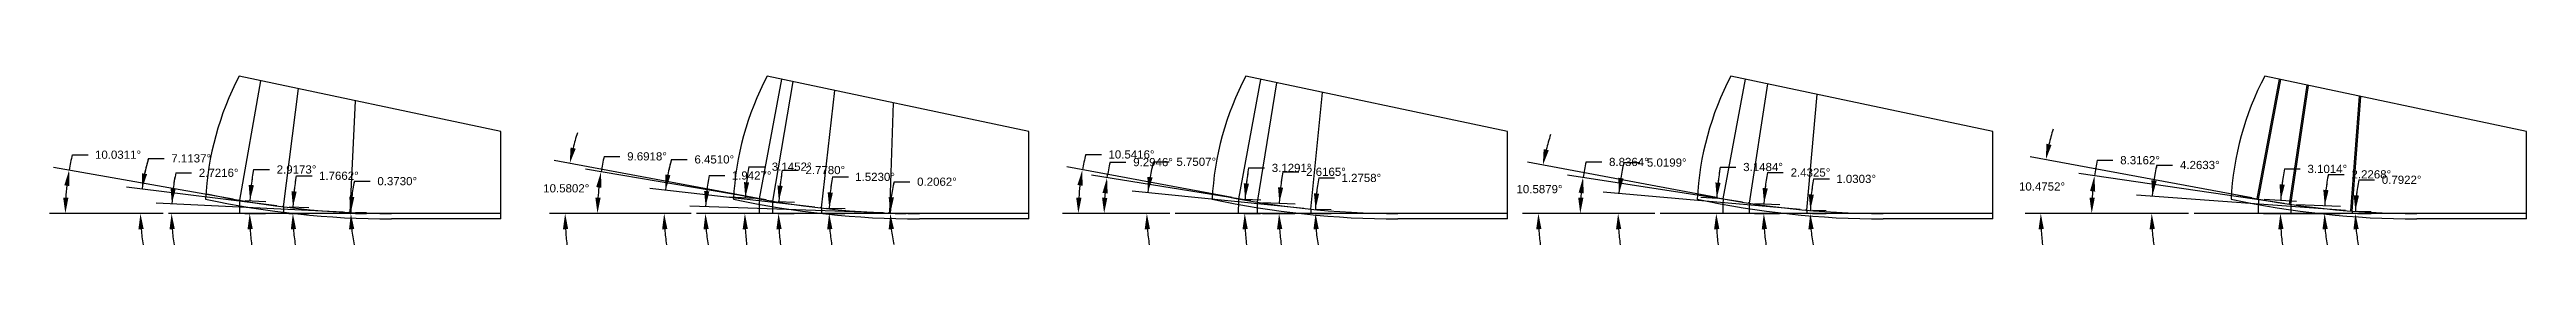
# Model space of a CAD drawing. Header units: inches. Extents: x 159 to 199.9, y -17.6 to -7.6.
# Drawn here: x 171.65 to 199.91, y -17.55 to -15.62 of the extents above; entities that cross this region are included whole.
import ezdxf

# ---------------------------------------------------------------- set-up
doc = ezdxf.new("R2010")
doc.units = ezdxf.units.IN
doc.header["$MEASUREMENT"] = 0
doc.header["$PDMODE"] = 35
doc.layers.get('Defpoints').update_dxf_attribs({"color": 10})
for name, color, linetype, true_color in [('Blade_2', 7, 'Continuous', 0xcccc00), ('Blade_3', 7, 'Continuous', 0x00cc00), ('Blade_4', 7, 'Continuous', 0x00cccc), ('Blade_5', 7, 'Continuous', 0x0066cc), ('Blade_6', 7, 'Continuous', 0xc880f5)]:
    doc.layers.add(name, color=color, linetype=linetype, true_color=true_color)
doc.styles.get("Standard").update_dxf_attribs({"font": 'arial.ttf'})
doc.dimstyles.get("Standard").update_dxf_attribs({"dimtxt": 0.09375, "dimasz": 0.18, "dimexe": 0.18, "dimexo": 0.0625, "dimgap": 0.09, "dimtad": 0, "dimtih": 1, "dimtoh": 1, "dimdec": 4, "dimzin": 0, "dimdsep": 46, "dimtxsty": 'Standard', "dimcen": 0.09, "dimadec": 4, "dimazin": 0, "dimtfac": 1, "dimtdec": 4, "dimtofl": 0, "dimtmove": 0, "dimatfit": 3, "dimfxl": 1, "dimtolj": 1, "dimtzin": 0, "dimarcsym": 0})

msp = doc.modelspace()

# ---------------------------------------------------------------- blocks, each defined once
blk = doc.blocks.new('*D322')
at = {"layer": 'Blade_2', "color": 0, "lineweight": -2, "transparency": 16777216}
for p, q in [((175.128, -16.826), (175.308, -16.826)), ((175.142, -17.185), (175.268, -17.185)), ((175.142, -17.195), (175.268, -17.195))]:
    blk.add_line(p, q, dxfattribs=at)
for start, end in [(167.5665, 179.627), (167.5832, 173.6051), (186.0219, 192.0438)]:
    blk.add_arc((176.801, -17.195), 1.713, start, end, dxfattribs=at)
at = {"layer": 'Blade_2', "color": 0, "transparency": 16777216}
for points in [[(175.067, -17.377), (175.127, -17.374), (175.088, -17.195)], [(175.128, -17.006), (175.069, -17.003), (175.088, -17.184)]]:
    blk.add_solid(points, dxfattribs=at)
at = {"layer": 'Defpoints', "color": 0, "transparency": 16777216}
for p in [(175.079, -17.184), (175.079, -17.195), (175.088, -17.192), (176.801, -17.195)]:
    blk.add_point(p, dxfattribs=at)
at = {"layer": 'Blade_2', "color": 0, "transparency": 16777216, "insert": (175.617, -16.826), "char_height": 0.09375, "attachment_point": 5}
blk.add_mtext('\\A1;0.3730°', dxfattribs=at)
blk = doc.blocks.new('*D323')
at = {"layer": 'Blade_2', "color": 0, "lineweight": -2, "transparency": 16777216}
for p, q in [((173.09, -16.73), (173.27, -16.73)), ((175.002, -17.18), (172.865, -17.079))]:
    blk.add_line(p, q, dxfattribs=at)
for start, end in [(168.1942, 177.2784), (168.2013, 172.7399), (184.5385, 189.0771)]:
    blk.add_arc((175.315, -17.195), 2.273, start, end, dxfattribs=at)
at = {"layer": 'Blade_2', "color": 0, "transparency": 16777216}
for points in [[(173.09, -16.911), (173.031, -16.905), (173.045, -17.087)], [(173.019, -17.376), (173.079, -17.374), (173.042, -17.195)]]:
    blk.add_solid(points, dxfattribs=at)
at = {"layer": 'Defpoints', "color": 0, "transparency": 16777216}
for p in [(173.008, -17.195), (173.042, -17.159), (175.064, -17.183), (175.079, -17.184), (176.801, -17.195)]:
    blk.add_point(p, dxfattribs=at)
at = {"layer": 'Blade_2', "color": 0, "transparency": 16777216, "insert": (173.58, -16.73), "char_height": 0.09375, "attachment_point": 5}
blk.add_mtext('\\A1;2.7216°', dxfattribs=at)
blk = doc.blocks.new('*D328')
at = {"layer": 'Blade_2', "color": 0, "lineweight": -2, "transparency": 16777216}
for p, q in [((172.777, -16.565), (172.957, -16.565)), ((174.244, -17.109), (172.526, -16.895)), ((172.946, -17.195), (172.507, -17.195))]:
    blk.add_line(p, q, dxfattribs=at)
for start, end in [(163.6948, 172.8863), (163.7022, 168.2943), (184.5921, 189.1841)]:
    blk.add_arc((174.934, -17.195), 2.246, start, end, dxfattribs=at)
at = {"layer": 'Blade_2', "color": 0, "transparency": 16777216}
for points in [[(172.763, -16.744), (172.704, -16.735), (172.704, -16.917)], [(172.664, -17.376), (172.724, -17.374), (172.687, -17.195)]]:
    blk.add_solid(points, dxfattribs=at)
at = {"layer": 'Defpoints', "color": 0, "transparency": 16777216}
for p in [(172.689, -17.102), (173.008, -17.195), (174.306, -17.117), (174.321, -17.119), (176.801, -17.195)]:
    blk.add_point(p, dxfattribs=at)
at = {"layer": 'Blade_2', "color": 0, "transparency": 16777216, "insert": (173.266, -16.565), "char_height": 0.09375, "attachment_point": 5}
blk.add_mtext('\\A1;7.1137°', dxfattribs=at)
blk = doc.blocks.new('*D329')
at = {"layer": 'Blade_2', "color": 0, "lineweight": -2, "transparency": 16777216}
for p, q in [((173.744, -17.03), (171.696, -16.668)), ((171.91, -16.523), (172.09, -16.523)), ((172.946, -17.195), (171.65, -17.195))]:
    blk.add_line(p, q, dxfattribs=at)
for start, end in [(166.349, 169.9689), (173.5888, 176.3801)]:
    blk.add_arc((174.679, -17.195), 2.85, start, end, dxfattribs=at)
at = {"layer": 'Blade_2', "color": 0, "transparency": 16777216}
for points in [[(171.818, -16.873), (171.877, -16.881), (171.873, -16.699)], [(171.865, -17.016), (171.805, -17.014), (171.83, -17.195)]]:
    blk.add_solid(points, dxfattribs=at)
at = {"layer": 'Defpoints', "color": 0, "transparency": 16777216}
for p in [(171.834, -17.029), (173.008, -17.195), (173.805, -17.041), (173.82, -17.043), (176.801, -17.195)]:
    blk.add_point(p, dxfattribs=at)
at = {"layer": 'Blade_2', "color": 0, "transparency": 16777216, "insert": (172.431, -16.523), "char_height": 0.09375, "attachment_point": 5}
blk.add_mtext('\\A1;10.0311°', dxfattribs=at)
blk = doc.blocks.new('*D330')
at = {"layer": 'Blade_2', "color": 0, "lineweight": -2, "transparency": 16777216}
for p, q in [((174.466, -16.764), (174.646, -16.764)), ((174.382, -17.195), (174.606, -17.195)), ((174.383, -17.121), (174.607, -17.128))]:
    blk.add_line(p, q, dxfattribs=at)
for start, end in [(169.5407, 178.2338), (169.547, 173.8904), (184.3434, 188.6868)]:
    blk.add_arc((176.801, -17.195), 2.375, start, end, dxfattribs=at)
at = {"layer": 'Blade_2', "color": 0, "transparency": 16777216}
for points in [[(174.47, -16.945), (174.41, -16.94), (174.427, -17.122)], [(174.403, -17.376), (174.463, -17.374), (174.426, -17.195)]]:
    blk.add_solid(points, dxfattribs=at)
at = {"layer": 'Defpoints', "color": 0, "transparency": 16777216}
for p in [(174.319, -17.195), (174.321, -17.119), (174.426, -17.171), (176.801, -17.195)]:
    blk.add_point(p, dxfattribs=at)
at = {"layer": 'Blade_2', "color": 0, "transparency": 16777216, "insert": (174.951, -16.764), "char_height": 0.09375, "attachment_point": 5}
blk.add_mtext('\\A1;1.7662°', dxfattribs=at)
blk = doc.blocks.new('*D331')
at = {"layer": 'Blade_2', "color": 0, "lineweight": -2, "transparency": 16777216}
for p, q in [((173.978, -16.692), (174.158, -16.692)), ((173.879, -17.195), (174.113, -17.195)), ((173.883, -17.047), (174.117, -17.059))]:
    blk.add_line(p, q, dxfattribs=at)
for start, end in [(169.8859, 177.0827), (169.8894, 173.486), (183.5966, 187.1933)]:
    blk.add_arc((176.801, -17.195), 2.868, start, end, dxfattribs=at)
at = {"layer": 'Blade_2', "color": 0, "transparency": 16777216}
for points in [[(173.982, -16.872), (173.922, -16.868), (173.937, -17.049)], [(173.909, -17.376), (173.969, -17.374), (173.933, -17.195)]]:
    blk.add_solid(points, dxfattribs=at)
at = {"layer": 'Defpoints', "color": 0, "transparency": 16777216}
for p in [(173.816, -17.195), (173.82, -17.043), (173.934, -17.147), (176.801, -17.195)]:
    blk.add_point(p, dxfattribs=at)
at = {"layer": 'Blade_2', "color": 0, "transparency": 16777216, "insert": (174.468, -16.692), "char_height": 0.09375, "attachment_point": 5}
blk.add_mtext('\\A1;2.9173°', dxfattribs=at)
blk = doc.blocks.new('*D342')
at = {"layer": 'Blade_3', "color": 0, "lineweight": -2, "transparency": 16777216}
for p, q in [((180.585, -16.777), (180.765, -16.777)), ((180.52, -17.195), (180.726, -17.195)), ((180.521, -17.134), (180.727, -17.14))]:
    blk.add_line(p, q, dxfattribs=at)
for start, end in [(169.4166, 178.477), (169.4237, 173.9503), (184.5266, 189.0533)]:
    blk.add_arc((182.825, -17.195), 2.279, start, end, dxfattribs=at)
at = {"layer": 'Blade_3', "color": 0, "transparency": 16777216}
for points in [[(180.589, -16.957), (180.529, -16.953), (180.547, -17.135)], [(180.523, -17.376), (180.583, -17.374), (180.546, -17.195)]]:
    blk.add_solid(points, dxfattribs=at)
at = {"layer": 'Defpoints', "color": 0, "transparency": 16777216}
for p in [(180.458, -17.195), (180.459, -17.132), (180.546, -17.175), (182.825, -17.195)]:
    blk.add_point(p, dxfattribs=at)
at = {"layer": 'Blade_3', "color": 0, "transparency": 16777216, "insert": (181.07, -16.777), "char_height": 0.09375, "attachment_point": 5}
blk.add_mtext('\\A1;1.5230°', dxfattribs=at)
blk = doc.blocks.new('*D343')
at = {"layer": 'Blade_3', "color": 0, "lineweight": -2, "transparency": 16777216}
for p, q in [((180.012, -16.699), (180.192, -16.699)), ((179.961, -17.195), (180.148, -17.195)), ((179.965, -17.057), (180.152, -17.066))]:
    blk.add_line(p, q, dxfattribs=at)
for start, end in [(169.9967, 177.222), (170.0003, 173.6111), (183.6109, 187.2217)]:
    blk.add_arc((182.825, -17.195), 2.857, start, end, dxfattribs=at)
at = {"layer": 'Blade_3', "color": 0, "transparency": 16777216}
for points in [[(180.016, -16.88), (179.956, -16.875), (179.972, -17.057)], [(179.944, -17.376), (180.004, -17.374), (179.968, -17.195)]]:
    blk.add_solid(points, dxfattribs=at)
at = {"layer": 'Defpoints', "color": 0, "transparency": 16777216}
for p in [(179.899, -17.195), (179.902, -17.054), (179.969, -17.149), (182.825, -17.195)]:
    blk.add_point(p, dxfattribs=at)
at = {"layer": 'Blade_3', "color": 0, "transparency": 16777216, "insert": (180.502, -16.699), "char_height": 0.09375, "attachment_point": 5}
blk.add_mtext('\\A1;2.7780°', dxfattribs=at)
blk = doc.blocks.new('*D344')
at = {"layer": 'Blade_3', "color": 0, "lineweight": -2, "transparency": 16777216}
for p, q in [((178.746, -16.577), (178.926, -16.577)), ((180.382, -17.124), (178.499, -16.911)), ((178.97, -17.195), (178.483, -17.195))]:
    blk.add_line(p, q, dxfattribs=at)
for start, end in [(164.7709, 173.549), (164.7774, 169.1632), (184.3858, 188.7716)]:
    blk.add_arc((181.015, -17.195), 2.352, start, end, dxfattribs=at)
at = {"layer": 'Blade_3', "color": 0, "transparency": 16777216}
for points in [[(178.735, -16.758), (178.675, -16.749), (178.678, -16.931)], [(178.64, -17.376), (178.7, -17.374), (178.663, -17.195)]]:
    blk.add_solid(points, dxfattribs=at)
at = {"layer": 'Defpoints', "color": 0, "transparency": 16777216}
for p in [(178.665, -17.107), (179.032, -17.195), (180.444, -17.131), (180.459, -17.132), (182.825, -17.195)]:
    blk.add_point(p, dxfattribs=at)
at = {"layer": 'Blade_3', "color": 0, "transparency": 16777216, "insert": (179.235, -16.577), "char_height": 0.09375, "attachment_point": 5}
blk.add_mtext('\\A1;6.4510°', dxfattribs=at)
blk = doc.blocks.new('*D345')
at = {"layer": 'Blade_3', "color": 0, "lineweight": -2, "transparency": 16777216}
for p, q in [((177.978, -16.542), (178.158, -16.542)), ((179.826, -17.04), (177.765, -16.688)), ((178.97, -17.195), (177.722, -17.195))]:
    blk.add_line(p, q, dxfattribs=at)
for start, end in [(166.6643, 170.3082), (173.9522, 176.3561)]:
    blk.add_arc((180.733, -17.195), 2.831, start, end, dxfattribs=at)
at = {"layer": 'Blade_3', "color": 0, "transparency": 16777216}
for points in [[(177.888, -16.893), (177.947, -16.901), (177.942, -16.719)], [(177.938, -17.016), (177.878, -17.014), (177.902, -17.195)]]:
    blk.add_solid(points, dxfattribs=at)
at = {"layer": 'Defpoints', "color": 0, "transparency": 16777216}
for p in [(177.906, -17.036), (179.032, -17.195), (179.887, -17.051), (179.902, -17.054), (182.825, -17.195)]:
    blk.add_point(p, dxfattribs=at)
at = {"layer": 'Blade_3', "color": 0, "transparency": 16777216, "insert": (178.468, -16.542), "char_height": 0.09375, "attachment_point": 5}
blk.add_mtext('\\A1;9.6918°', dxfattribs=at)
blk = doc.blocks.new('*D346')
at = {"layer": 'Blade_3', "color": 0, "lineweight": -2, "transparency": 16777216}
for p, q in [((179.176, -16.761), (179.356, -16.761)), ((181.161, -17.187), (178.956, -17.112))]:
    blk.add_line(p, q, dxfattribs=at)
for start, end in [(168.9699, 178.0573), (168.977, 173.5172), (184.5402, 189.0803)]:
    blk.add_arc((181.407, -17.195), 2.272, start, end, dxfattribs=at)
at = {"layer": 'Blade_3', "color": 0, "transparency": 16777216}
for points in [[(179.179, -16.941), (179.119, -16.937), (179.136, -17.118)], [(179.112, -17.376), (179.172, -17.374), (179.134, -17.195)]]:
    blk.add_solid(points, dxfattribs=at)
at = {"layer": 'Defpoints', "color": 0, "transparency": 16777216}
for p in [(179.032, -17.195), (179.135, -17.17), (181.223, -17.189), (181.238, -17.19), (182.825, -17.195)]:
    blk.add_point(p, dxfattribs=at)
at = {"layer": 'Blade_3', "color": 0, "transparency": 16777216, "insert": (179.661, -16.761), "char_height": 0.09375, "attachment_point": 5}
blk.add_mtext('\\A1;1.9427°', dxfattribs=at)
blk = doc.blocks.new('*D347')
at = {"layer": 'Blade_3', "color": 0, "lineweight": -2, "transparency": 16777216}
for p, q in [((181.287, -16.832), (181.467, -16.832)), ((181.301, -17.19), (181.424, -17.19)), ((181.301, -17.195), (181.424, -17.195))]:
    blk.add_line(p, q, dxfattribs=at)
for start, end in [(166.7173, 179.7938), (166.7386, 173.2662), (186.5276, 193.0551)]:
    blk.add_arc((182.825, -17.195), 1.581, start, end, dxfattribs=at)
at = {"layer": 'Blade_3', "color": 0, "transparency": 16777216}
for points in [[(181.285, -17.012), (181.225, -17.008), (181.244, -17.19)], [(181.225, -17.377), (181.285, -17.373), (181.244, -17.195)]]:
    blk.add_solid(points, dxfattribs=at)
at = {"layer": 'Defpoints', "color": 0, "transparency": 16777216}
for p in [(181.238, -17.19), (181.238, -17.195), (181.244, -17.193), (182.825, -17.195)]:
    blk.add_point(p, dxfattribs=at)
at = {"layer": 'Blade_3', "color": 0, "transparency": 16777216, "insert": (181.776, -16.832), "char_height": 0.09375, "attachment_point": 5}
blk.add_mtext('\\A1;0.2062°', dxfattribs=at)
blk = doc.blocks.new('*D350')
at = {"layer": 'Blade_3', "color": 0, "lineweight": -2, "transparency": 16777216}
for p, q in [((179.674, -17.012), (177.409, -16.589)), ((178.97, -17.195), (177.353, -17.195))]:
    blk.add_line(p, q, dxfattribs=at)
for start, end in [(162.8117, 166.1157), (183.3041, 186.6081)]:
    blk.add_arc((180.655, -17.195), 3.122, start, end, dxfattribs=at)
at = {"layer": 'Blade_3', "color": 0, "transparency": 16777216}
for points in [[(177.654, -16.453), (177.595, -16.44), (177.586, -16.622)], [(177.508, -17.376), (177.568, -17.374), (177.533, -17.195)]]:
    blk.add_solid(points, dxfattribs=at)
at = {"layer": 'Defpoints', "color": 0, "transparency": 16777216}
for p in [(177.557, -16.812), (179.032, -17.195), (179.736, -17.024), (179.75, -17.026), (182.825, -17.195)]:
    blk.add_point(p, dxfattribs=at)
at = {"layer": 'Blade_3', "color": 0, "transparency": 16777216, "insert": (177.546, -16.908), "char_height": 0.09375, "attachment_point": 5}
blk.add_mtext('\\A1;10.5802°', dxfattribs=at)
blk = doc.blocks.new('*D351')
at = {"layer": 'Blade_3', "color": 0, "lineweight": -2, "transparency": 16777216}
for p, q in [((179.628, -16.66), (179.808, -16.66)), ((179.683, -17.195), (179.404, -17.195)), ((179.688, -17.023), (179.409, -17.008))]:
    blk.add_line(p, q, dxfattribs=at)
for start, end in [(170.4881, 176.8548), (170.4906, 173.6727), (183.1821, 186.3642)]:
    blk.add_arc((182.825, -17.195), 3.241, start, end, dxfattribs=at)
at = {"layer": 'Blade_3', "color": 0, "transparency": 16777216}
for points in [[(179.633, -16.841), (179.574, -16.836), (179.589, -17.017)], [(179.559, -17.376), (179.619, -17.374), (179.584, -17.195)]]:
    blk.add_solid(points, dxfattribs=at)
at = {"layer": 'Defpoints', "color": 0, "transparency": 16777216}
for p in [(179.584, -17.136), (179.746, -17.195), (179.75, -17.026), (182.825, -17.195)]:
    blk.add_point(p, dxfattribs=at)
at = {"layer": 'Blade_3', "color": 0, "transparency": 16777216, "insert": (180.118, -16.66), "char_height": 0.09375, "attachment_point": 5}
blk.add_mtext('\\A1;3.1452°', dxfattribs=at)
blk = doc.blocks.new('*D360')
at = {"layer": 'Blade_4', "color": 0, "lineweight": -2, "transparency": 16777216}
for p, q in [((186.134, -16.789), (186.314, -16.789)), ((186.103, -17.195), (186.276, -17.195)), ((186.104, -17.147), (186.276, -17.151))]:
    blk.add_line(p, q, dxfattribs=at)
for start, end in [(169.3018, 178.7242), (169.3098, 174.017), (184.7072, 189.4144)]:
    blk.add_arc((188.287, -17.195), 2.192, start, end, dxfattribs=at)
at = {"layer": 'Blade_4', "color": 0, "transparency": 16777216}
for points in [[(186.073, -17.376), (186.133, -17.374), (186.096, -17.195)], [(186.137, -16.969), (186.078, -16.965), (186.096, -17.147)]]:
    blk.add_solid(points, dxfattribs=at)
at = {"layer": 'Defpoints', "color": 0, "transparency": 16777216}
for p in [(186.041, -17.145), (186.041, -17.195), (186.096, -17.179), (188.287, -17.195)]:
    blk.add_point(p, dxfattribs=at)
at = {"layer": 'Blade_4', "color": 0, "transparency": 16777216, "insert": (186.619, -16.789), "char_height": 0.09375, "attachment_point": 5}
blk.add_mtext('\\A1;1.2758°', dxfattribs=at)
blk = doc.blocks.new('*D361')
at = {"layer": 'Blade_4', "color": 0, "lineweight": -2, "transparency": 16777216}
for p, q in [((185.724, -16.719), (185.904, -16.719)), ((185.492, -17.195), (185.86, -17.195)), ((185.495, -17.068), (185.863, -17.085))]:
    blk.add_line(p, q, dxfattribs=at)
for start, end in [(169.4644, 177.3835), (169.4692, 173.4263), (183.9572, 187.9143)]:
    blk.add_arc((188.287, -17.195), 2.607, start, end, dxfattribs=at)
at = {"layer": 'Blade_4', "color": 0, "transparency": 16777216}
for points in [[(185.727, -16.899), (185.668, -16.895), (185.683, -17.076)], [(185.657, -17.376), (185.717, -17.374), (185.68, -17.195)]]:
    blk.add_solid(points, dxfattribs=at)
at = {"layer": 'Defpoints', "color": 0, "transparency": 16777216}
for p in [(185.429, -17.195), (185.432, -17.065), (185.681, -17.156), (188.287, -17.195)]:
    blk.add_point(p, dxfattribs=at)
at = {"layer": 'Blade_4', "color": 0, "transparency": 16777216, "insert": (186.215, -16.719), "char_height": 0.09375, "attachment_point": 5}
blk.add_mtext('\\A1;2.6165°', dxfattribs=at)
blk = doc.blocks.new('*D362')
at = {"layer": 'Blade_4', "color": 0, "lineweight": -2, "transparency": 16777216}
for p, q in [((185.333, -16.674), (185.513, -16.674)), ((185.277, -17.195), (185.468, -17.195)), ((185.281, -17.031), (185.472, -17.041))]:
    blk.add_line(p, q, dxfattribs=at)
for start, end in [(169.9903, 176.8709), (169.9934, 173.4322), (183.4387, 186.8775)]:
    blk.add_arc((188.287, -17.195), 3, start, end, dxfattribs=at)
at = {"layer": 'Blade_4', "color": 0, "transparency": 16777216}
for points in [[(185.337, -16.855), (185.277, -16.85), (185.292, -17.032)], [(185.263, -17.376), (185.323, -17.374), (185.288, -17.195)]]:
    blk.add_solid(points, dxfattribs=at)
at = {"layer": 'Defpoints', "color": 0, "transparency": 16777216}
for p in [(185.214, -17.195), (185.219, -17.028), (185.288, -17.141), (188.287, -17.195)]:
    blk.add_point(p, dxfattribs=at)
at = {"layer": 'Blade_4', "color": 0, "transparency": 16777216, "insert": (185.823, -16.674), "char_height": 0.09375, "attachment_point": 5}
blk.add_mtext('\\A1;3.1291°', dxfattribs=at)
blk = doc.blocks.new('*D363')
at = {"layer": 'Blade_4', "color": 0, "lineweight": -2, "transparency": 16777216}
for p, q in [((184.246, -16.604), (184.426, -16.604)), ((185.964, -17.138), (184.003, -16.94)), ((184.432, -17.195), (183.991, -17.195))]:
    blk.add_line(p, q, dxfattribs=at)
for start, end in [(165.5281, 174.2493), (165.5344, 169.8918), (184.3574, 188.7149)]:
    blk.add_arc((186.538, -17.195), 2.367, start, end, dxfattribs=at)
at = {"layer": 'Blade_4', "color": 0, "transparency": 16777216}
for points in [[(184.237, -16.784), (184.178, -16.776), (184.182, -16.958)], [(184.147, -17.376), (184.207, -17.374), (184.171, -17.195)]]:
    blk.add_solid(points, dxfattribs=at)
at = {"layer": 'Defpoints', "color": 0, "transparency": 16777216}
for p in [(184.172, -17.116), (184.494, -17.195), (186.026, -17.144), (186.041, -17.145), (188.287, -17.195)]:
    blk.add_point(p, dxfattribs=at)
at = {"layer": 'Blade_4', "color": 0, "transparency": 16777216, "insert": (184.735, -16.604), "char_height": 0.09375, "attachment_point": 5}
blk.add_mtext('\\A1;5.7507°', dxfattribs=at)
blk = doc.blocks.new('*D364')
at = {"layer": 'Blade_4', "color": 0, "lineweight": -2, "transparency": 16777216}
for p, q in [((183.753, -16.608), (183.933, -16.608)), ((185.356, -17.052), (183.54, -16.755)), ((184.432, -17.195), (183.504, -17.195))]:
    blk.add_line(p, q, dxfattribs=at)
for start, end in [(166.6531, 170.7054), (174.7578, 175.9476)]:
    blk.add_arc((186.229, -17.195), 2.546, start, end, dxfattribs=at)
at = {"layer": 'Blade_4', "color": 0, "transparency": 16777216}
for points in [[(183.665, -16.959), (183.724, -16.967), (183.717, -16.784)], [(183.72, -17.017), (183.66, -17.014), (183.684, -17.195)]]:
    blk.add_solid(points, dxfattribs=at)
at = {"layer": 'Defpoints', "color": 0, "transparency": 16777216}
for p in [(183.687, -17.058), (184.494, -17.195), (185.417, -17.062), (185.432, -17.065), (188.287, -17.195)]:
    blk.add_point(p, dxfattribs=at)
at = {"layer": 'Blade_4', "color": 0, "transparency": 16777216, "insert": (184.242, -16.608), "char_height": 0.09375, "attachment_point": 5}
blk.add_mtext('\\A1;9.2946°', dxfattribs=at)
blk = doc.blocks.new('*D365')
at = {"layer": 'Blade_4', "color": 0, "lineweight": -2, "transparency": 16777216}
for p, q in [((185.143, -17.013), (183.259, -16.663)), ((183.474, -16.52), (183.654, -16.52)), ((184.432, -17.195), (183.209, -17.195))]:
    blk.add_line(p, q, dxfattribs=at)
for start, end in [(165.6812, 169.4584), (173.2355, 176.2229)]:
    blk.add_arc((186.12, -17.195), 2.731, start, end, dxfattribs=at)
at = {"layer": 'Blade_4', "color": 0, "transparency": 16777216}
for points in [[(183.379, -16.869), (183.438, -16.878), (183.435, -16.696)], [(183.425, -17.016), (183.365, -17.014), (183.389, -17.195)]]:
    blk.add_solid(points, dxfattribs=at)
at = {"layer": 'Defpoints', "color": 0, "transparency": 16777216}
for p in [(183.395, -17.028), (184.494, -17.195), (185.204, -17.025), (185.219, -17.028), (188.287, -17.195)]:
    blk.add_point(p, dxfattribs=at)
at = {"layer": 'Blade_4', "color": 0, "transparency": 16777216, "insert": (183.996, -16.52), "char_height": 0.09375, "attachment_point": 5}
blk.add_mtext('\\A1;10.5416°', dxfattribs=at)
blk = doc.blocks.new('*D378')
at = {"layer": 'Blade_5', "color": 0, "lineweight": -2, "transparency": 16777216}
for p, q in [((191.78, -16.8), (191.96, -16.8)), ((191.766, -17.158), (191.922, -17.161)), ((191.766, -17.195), (191.922, -17.195))]:
    blk.add_line(p, q, dxfattribs=at)
for start, end in [(169.0449, 178.9697), (169.0542, 174.012), (184.9578, 189.9156)]:
    blk.add_arc((193.823, -17.195), 2.081, start, end, dxfattribs=at)
at = {"layer": 'Blade_5', "color": 0, "transparency": 16777216}
for points in [[(191.72, -17.376), (191.78, -17.374), (191.742, -17.195)], [(191.783, -16.98), (191.724, -16.976), (191.742, -17.158)]]:
    blk.add_solid(points, dxfattribs=at)
at = {"layer": 'Defpoints', "color": 0, "transparency": 16777216}
for p in [(191.703, -17.157), (191.703, -17.195), (191.742, -17.183), (193.823, -17.195)]:
    blk.add_point(p, dxfattribs=at)
at = {"layer": 'Blade_5', "color": 0, "transparency": 16777216, "insert": (192.265, -16.8), "char_height": 0.09375, "attachment_point": 5}
blk.add_mtext('\\A1;1.0303°', dxfattribs=at)
blk = doc.blocks.new('*D379')
at = {"layer": 'Blade_5', "color": 0, "lineweight": -2, "transparency": 16777216}
for p, q in [((191.254, -16.727), (191.434, -16.727)), ((191.106, -17.195), (191.391, -17.195)), ((191.109, -17.08), (191.394, -17.092))]:
    blk.add_line(p, q, dxfattribs=at)
for start, end in [(169.6633, 177.5675), (169.668, 173.6177), (183.9498, 187.8995)]:
    blk.add_arc((193.823, -17.195), 2.612, start, end, dxfattribs=at)
at = {"layer": 'Blade_5', "color": 0, "transparency": 16777216}
for points in [[(191.257, -16.907), (191.198, -16.903), (191.214, -17.084)], [(191.188, -17.376), (191.248, -17.374), (191.211, -17.195)]]:
    blk.add_solid(points, dxfattribs=at)
at = {"layer": 'Defpoints', "color": 0, "transparency": 16777216}
for p in [(191.044, -17.195), (191.046, -17.077), (191.212, -17.158), (193.823, -17.195)]:
    blk.add_point(p, dxfattribs=at)
at = {"layer": 'Blade_5', "color": 0, "transparency": 16777216, "insert": (191.744, -16.727), "char_height": 0.09375, "attachment_point": 5}
blk.add_mtext('\\A1;2.4325°', dxfattribs=at)
blk = doc.blocks.new('*D380')
at = {"layer": 'Blade_5', "color": 0, "lineweight": -2, "transparency": 16777216}
for p, q in [((190.714, -16.664), (190.894, -16.664)), ((190.68, -17.195), (190.489, -17.195)), ((190.685, -17.023), (190.494, -17.012))]:
    blk.add_line(p, q, dxfattribs=at)
for start, end in [(170.3082, 176.8516), (170.3109, 173.5812), (183.2703, 186.5407)]:
    blk.add_arc((193.823, -17.195), 3.154, start, end, dxfattribs=at)
at = {"layer": 'Blade_5', "color": 0, "transparency": 16777216}
for points in [[(190.719, -16.845), (190.659, -16.84), (190.674, -17.022)], [(190.644, -17.376), (190.704, -17.374), (190.669, -17.195)]]:
    blk.add_solid(points, dxfattribs=at)
at = {"layer": 'Defpoints', "color": 0, "transparency": 16777216}
for p in [(190.669, -17.138), (190.742, -17.195), (190.747, -17.026), (193.823, -17.195)]:
    blk.add_point(p, dxfattribs=at)
at = {"layer": 'Blade_5', "color": 0, "transparency": 16777216, "insert": (191.203, -16.664), "char_height": 0.09375, "attachment_point": 5}
blk.add_mtext('\\A1;3.1484°', dxfattribs=at)
blk = doc.blocks.new('*D381')
at = {"layer": 'Blade_5', "color": 0, "lineweight": -2, "transparency": 16777216}
for p, q in [((189.615, -16.613), (189.795, -16.613)), ((191.626, -17.15), (189.379, -16.953)), ((189.968, -17.195), (189.369, -17.195))]:
    blk.add_line(p, q, dxfattribs=at)
for start, end in [(167.0059, 174.9801), (167.0108, 170.9954), (183.9847, 187.9693)]:
    blk.add_arc((192.137, -17.195), 2.589, start, end, dxfattribs=at)
at = {"layer": 'Blade_5', "color": 0, "transparency": 16777216}
for points in [[(189.61, -16.794), (189.551, -16.786), (189.559, -16.969)], [(189.525, -17.376), (189.585, -17.374), (189.549, -17.195)]]:
    blk.add_solid(points, dxfattribs=at)
at = {"layer": 'Defpoints', "color": 0, "transparency": 16777216}
for p in [(189.55, -17.12), (190.03, -17.195), (191.688, -17.156), (191.703, -17.157), (193.823, -17.195)]:
    blk.add_point(p, dxfattribs=at)
at = {"layer": 'Blade_5', "color": 0, "transparency": 16777216, "insert": (190.104, -16.613), "char_height": 0.09375, "attachment_point": 5}
blk.add_mtext('\\A1;5.0199°', dxfattribs=at)
blk = doc.blocks.new('*D382')
at = {"layer": 'Blade_5', "color": 0, "lineweight": -2, "transparency": 16777216}
for p, q in [((189.183, -16.606), (189.363, -16.606)), ((190.97, -17.065), (188.971, -16.755)), ((189.968, -17.195), (188.937, -17.195))]:
    blk.add_line(p, q, dxfattribs=at)
for start, end in [(167.3261, 171.1636), (175.001, 176.1626)]:
    blk.add_arc((191.805, -17.195), 2.688, start, end, dxfattribs=at)
at = {"layer": 'Blade_5', "color": 0, "transparency": 16777216}
for points in [[(189.098, -16.957), (189.157, -16.965), (189.149, -16.782)], [(189.153, -17.016), (189.093, -17.014), (189.117, -17.195)]]:
    blk.add_solid(points, dxfattribs=at)
at = {"layer": 'Defpoints', "color": 0, "transparency": 16777216}
for p in [(189.121, -17.057), (190.03, -17.195), (191.032, -17.075), (191.046, -17.077), (193.823, -17.195)]:
    blk.add_point(p, dxfattribs=at)
at = {"layer": 'Blade_5', "color": 0, "transparency": 16777216, "insert": (189.672, -16.606), "char_height": 0.09375, "attachment_point": 5}
blk.add_mtext('\\A1;8.8364°', dxfattribs=at)
blk = doc.blocks.new('*D383')
at = {"layer": 'Blade_5', "color": 0, "lineweight": -2, "transparency": 16777216}
for p, q in [((190.671, -17.012), (188.513, -16.609)), ((189.968, -17.195), (188.459, -17.195))]:
    blk.add_line(p, q, dxfattribs=at)
for start, end in [(162.5657, 165.9889), (183.4232, 186.8464)]:
    blk.add_arc((191.652, -17.195), 3.013, start, end, dxfattribs=at)
at = {"layer": 'Blade_5', "color": 0, "transparency": 16777216}
for points in [[(188.758, -16.472), (188.699, -16.459), (188.69, -16.642)], [(188.614, -17.376), (188.674, -17.374), (188.639, -17.195)]]:
    blk.add_solid(points, dxfattribs=at)
at = {"layer": 'Defpoints', "color": 0, "transparency": 16777216}
for p in [(188.662, -16.825), (190.03, -17.195), (190.732, -17.023), (190.747, -17.026), (193.823, -17.195)]:
    blk.add_point(p, dxfattribs=at)
at = {"layer": 'Blade_5', "color": 0, "transparency": 16777216, "insert": (188.652, -16.917), "char_height": 0.09375, "attachment_point": 5}
blk.add_mtext('\\A1;10.5879°', dxfattribs=at)
blk = doc.blocks.new('*D392')
at = {"layer": 'Blade_6', "color": 0, "lineweight": -2, "transparency": 16777216}
for p, q in [((198, -16.81), (198.18, -16.81)), ((197.988, -17.169), (198.142, -17.171)), ((197.988, -17.195), (198.142, -17.195))]:
    blk.add_line(p, q, dxfattribs=at)
for start, end in [(168.6275, 179.2078), (168.6388, 173.9233), (185.2845, 190.5691)]:
    blk.add_arc((199.914, -17.195), 1.952, start, end, dxfattribs=at)
at = {"layer": 'Blade_6', "color": 0, "transparency": 16777216}
for points in [[(197.94, -17.377), (198, -17.374), (197.962, -17.195)], [(198.003, -16.99), (197.943, -16.987), (197.962, -17.168)]]:
    blk.add_solid(points, dxfattribs=at)
at = {"layer": 'Defpoints', "color": 0, "transparency": 16777216}
for p in [(197.925, -17.168), (197.925, -17.195), (197.962, -17.186), (199.914, -17.195)]:
    blk.add_point(p, dxfattribs=at)
at = {"layer": 'Blade_6', "color": 0, "transparency": 16777216, "insert": (198.49, -16.81), "char_height": 0.09375, "attachment_point": 5}
blk.add_mtext('\\A1;0.7922°', dxfattribs=at)
blk = doc.blocks.new('*D393')
at = {"layer": 'Blade_6', "color": 0, "lineweight": -2, "transparency": 16777216}
for p, q in [((197.654, -16.748), (197.834, -16.748)), ((197.287, -17.195), (197.79, -17.195)), ((197.289, -17.093), (197.792, -17.113))]:
    blk.add_line(p, q, dxfattribs=at)
for start, end in [(168.8108, 177.7732), (168.8177, 173.2954), (184.4778, 188.9556)]:
    blk.add_arc((199.914, -17.195), 2.304, start, end, dxfattribs=at)
at = {"layer": 'Blade_6', "color": 0, "transparency": 16777216}
for points in [[(197.656, -16.929), (197.596, -16.924), (197.612, -17.106)], [(197.587, -17.376), (197.647, -17.374), (197.61, -17.195)]]:
    blk.add_solid(points, dxfattribs=at)
at = {"layer": 'Defpoints', "color": 0, "transparency": 16777216}
for p in [(197.225, -17.195), (197.227, -17.091), (197.611, -17.165), (199.914, -17.195)]:
    blk.add_point(p, dxfattribs=at)
at = {"layer": 'Blade_6', "color": 0, "transparency": 16777216, "insert": (198.144, -16.748), "char_height": 0.09375, "attachment_point": 5}
blk.add_mtext('\\A1;2.2268°', dxfattribs=at)
blk = doc.blocks.new('*D394')
at = {"layer": 'Blade_6', "color": 0, "lineweight": -2, "transparency": 16777216}
for p, q in [((197.153, -16.686), (197.333, -16.686)), ((196.915, -17.195), (197.286, -17.195)), ((196.92, -17.033), (197.29, -17.053))]:
    blk.add_line(p, q, dxfattribs=at)
for start, end in [(169.5482, 176.8986), (169.552, 173.2253), (183.6733, 187.3466)]:
    blk.add_arc((199.914, -17.195), 2.808, start, end, dxfattribs=at)
at = {"layer": 'Blade_6', "color": 0, "transparency": 16777216}
for points in [[(197.156, -16.867), (197.096, -16.861), (197.11, -17.043)], [(197.082, -17.376), (197.142, -17.374), (197.106, -17.195)]]:
    blk.add_solid(points, dxfattribs=at)
at = {"layer": 'Defpoints', "color": 0, "transparency": 16777216}
for p in [(196.853, -17.195), (196.857, -17.03), (197.107, -17.145), (199.914, -17.195)]:
    blk.add_point(p, dxfattribs=at)
at = {"layer": 'Blade_6', "color": 0, "transparency": 16777216, "insert": (197.642, -16.686), "char_height": 0.09375, "attachment_point": 5}
blk.add_mtext('\\A1;3.1014°', dxfattribs=at)
blk = doc.blocks.new('*D395')
at = {"layer": 'Blade_6', "color": 0, "lineweight": -2, "transparency": 16777216}
for p, q in [((195.696, -16.641), (195.876, -16.641)), ((196.059, -17.195), (195.458, -17.195)), ((197.848, -17.162), (195.465, -16.984))]:
    blk.add_line(p, q, dxfattribs=at)
for start, end in [(167.967, 175.7367), (167.9715, 171.8541), (183.8826, 187.7652)]:
    blk.add_arc((198.294, -17.195), 2.657, start, end, dxfattribs=at)
at = {"layer": 'Blade_6', "color": 0, "transparency": 16777216}
for points in [[(195.694, -16.822), (195.634, -16.816), (195.645, -16.998)], [(195.614, -17.376), (195.674, -17.374), (195.638, -17.195)]]:
    blk.add_solid(points, dxfattribs=at)
at = {"layer": 'Defpoints', "color": 0, "transparency": 16777216}
for p in [(195.638, -17.129), (196.121, -17.195), (197.91, -17.167), (197.925, -17.168), (199.914, -17.195)]:
    blk.add_point(p, dxfattribs=at)
at = {"layer": 'Blade_6', "color": 0, "transparency": 16777216, "insert": (196.187, -16.641), "char_height": 0.09375, "attachment_point": 5}
blk.add_mtext('\\A1;4.2633°', dxfattribs=at)
blk = doc.blocks.new('*D396')
at = {"layer": 'Blade_6', "color": 0, "lineweight": -2, "transparency": 16777216}
for p, q in [((195.015, -16.586), (195.195, -16.586)), ((197.15, -17.08), (194.806, -16.737)), ((196.059, -17.195), (194.773, -17.195))]:
    blk.add_line(p, q, dxfattribs=at)
for start, end in [(168.233, 171.6838), (175.1346, 176.5492)]:
    blk.add_arc((197.942, -17.195), 2.989, start, end, dxfattribs=at)
at = {"layer": 'Blade_6', "color": 0, "transparency": 16777216}
for points in [[(194.934, -16.938), (194.993, -16.945), (194.984, -16.763)], [(194.988, -17.016), (194.928, -17.015), (194.953, -17.195)]]:
    blk.add_solid(points, dxfattribs=at)
at = {"layer": 'Defpoints', "color": 0, "transparency": 16777216}
for p in [(194.956, -17.051), (196.121, -17.195), (197.212, -17.089), (197.227, -17.091), (199.914, -17.195)]:
    blk.add_point(p, dxfattribs=at)
at = {"layer": 'Blade_6', "color": 0, "transparency": 16777216, "insert": (195.505, -16.586), "char_height": 0.09375, "attachment_point": 5}
blk.add_mtext('\\A1;8.3162°', dxfattribs=at)
blk = doc.blocks.new('*D397')
at = {"layer": 'Blade_6', "color": 0, "lineweight": -2, "transparency": 16777216}
for p, q in [((196.781, -17.016), (194.252, -16.548)), ((196.059, -17.195), (194.192, -17.195))]:
    blk.add_line(p, q, dxfattribs=at)
for start, end in [(163.4235, 166.4741), (183.0507, 186.1013)]:
    blk.add_arc((197.753, -17.195), 3.381, start, end, dxfattribs=at)
at = {"layer": 'Blade_6', "color": 0, "transparency": 16777216}
for points in [[(194.495, -16.411), (194.437, -16.398), (194.429, -16.581)], [(194.347, -17.376), (194.407, -17.374), (194.372, -17.195)]]:
    blk.add_solid(points, dxfattribs=at)
at = {"layer": 'Defpoints', "color": 0, "transparency": 16777216}
for p in [(194.397, -16.784), (196.121, -17.195), (196.843, -17.027), (196.857, -17.03), (199.914, -17.195)]:
    blk.add_point(p, dxfattribs=at)
at = {"layer": 'Blade_6', "color": 0, "transparency": 16777216, "insert": (194.386, -16.887), "char_height": 0.09375, "attachment_point": 5}
blk.add_mtext('\\A1;10.4752°', dxfattribs=at)

# ---------------------------------------------------------------- dimensions: what is measured, and where the dimension line sits
at = {"layer": 'Blade_2'}
for base, line2, picture, middle in [((171.83440762, -17.02913442), ((173.80548914, -17.04080907), (173.82025984, -17.04342182)), '*D329', (172.43146965, -16.52282693)), ((172.68894932, -17.10238858), ((174.32056687, -17.11883965), (174.30568233, -17.11698208)), '*D328', (173.26640669, -16.56462574)), ((173.04246086, -17.15934621), ((175.07934353, -17.184125), (175.06436045, -17.18341275)), '*D323', (173.58046704, -16.7302956))]:
    dim = msp.add_angular_dim_2l(base=base, line1=((176.80120737, -17.19533411), (173.00829797, -17.19533411)), line2=line2, dimstyle='Standard', dxfattribs=at)
    dim.commit()
    dim.dimension.update_dxf_attribs({"geometry": picture, "text_midpoint": middle})
for base, center, p1, p2, picture, middle in [((173.93368, -17.14666), (176.80121, -17.19533), (173.82026, -17.04342), (173.81639, -17.19533), '*D331', (174.46805, -16.6917)), ((174.426294, -17.17093), (176.801207, -17.195334), (174.320567, -17.11884), (174.319388, -17.195334), '*D330', (174.95063, -16.764178)), ((175.0878, -17.19162), (176.80121, -17.19533), (175.07934, -17.18412), (175.07931, -17.19533), '*D322', (175.61739, -16.82643))]:
    dim = msp.add_angular_dim_3p(base=base, center=center, p1=p1, p2=p2, dimstyle='Standard', dxfattribs=at)
    dim.commit()
    dim.dimension.update_dxf_attribs({"geometry": picture, "text_midpoint": middle})
at = {"layer": 'Blade_3'}
for base, line1, line2, picture, middle in [((177.55677851, -16.81198813), ((182.82511584, -17.19533411), (179.03220644, -17.19533411)), ((179.75047243, -17.02638481), (179.73572745, -17.02363063)), '*D350', (177.54644947, -16.90750648)), ((177.90640191, -17.03581014), ((182.82511584, -17.19533411), (179.03220644, -17.19533411)), ((179.90216163, -17.05350308), (179.88737572, -17.05097786)), '*D345', (178.46764363, -16.54241083)), ((178.6646718, -17.1070808), ((182.8251158, -17.1953341), (179.0322064, -17.1953341)), ((180.4586053, -17.1324131), (180.4437003, -17.1307278)), '*D344', (179.235279, -16.5774949)), ((179.1346217, -17.1696548), ((182.8251158, -17.1953341), (179.0322064, -17.1953341)), ((181.2382403, -17.1896225), (181.223249, -17.189114)), '*D346', (179.661449, -16.7606139))]:
    dim = msp.add_angular_dim_2l(base=base, line1=line1, line2=line2, dimstyle='Standard', dxfattribs=at)
    dim.commit()
    dim.dimension.update_dxf_attribs({"geometry": picture, "text_midpoint": middle})
for base, p1, p2, picture, middle in [((179.58423, -17.13603), (179.75047, -17.02638), (179.74583, -17.19533), '*D351', (180.11763, -16.65968)), ((179.96884, -17.14917), (179.90216, -17.0535), (179.89872, -17.19533), '*D343', (180.50211, -16.69912)), ((180.54627, -17.17514), (180.45861, -17.13241), (180.45777, -17.19533), '*D342', (181.06994, -16.77677)), ((181.24431, -17.19344), (181.23824, -17.18962), (181.23823, -17.19533), '*D347', (181.77601, -16.83214))]:
    dim = msp.add_angular_dim_3p(base=base, center=(182.82512, -17.19533), p1=p1, p2=p2, dimstyle='Standard', dxfattribs=at)
    dim.commit()
    dim.dimension.update_dxf_attribs({"geometry": picture, "text_midpoint": middle})
at = {"layer": 'Blade_4'}
for base, line1, line2, picture, middle in [((183.39451873, -17.02795395), ((188.28709258, -17.19533411), (184.49418318, -17.19533411)), ((185.20427917, -17.02486673), (185.219026, -17.02761098)), '*D365', (183.99563932, -16.51992809)), ((183.68748526, -17.05775567), ((188.28709258, -17.19533411), (184.49418318, -17.19533411)), ((185.41728102, -17.0624423), (185.43208409, -17.06486495)), '*D364', (184.24192979, -16.60770846)), ((184.171901, -17.1161445), ((188.2870926, -17.1953341), (184.4941832, -17.1953341)), ((186.0264216, -17.1438179), (186.0413461, -17.1453209)), '*D363', (184.7351036, -16.6037111))]:
    dim = msp.add_angular_dim_2l(base=base, line1=line1, line2=line2, dimstyle='Standard', dxfattribs=at)
    dim.commit()
    dim.dimension.update_dxf_attribs({"geometry": picture, "text_midpoint": middle})
for base, center, p1, p2, picture, middle in [((185.288005, -17.140732), (188.287093, -17.195334), (185.219026, -17.027611), (185.214445, -17.195334), '*D362', (185.822545, -16.673963)), ((185.68066, -17.15566), (188.28709, -17.19533), (185.43208, -17.06486), (185.4291, -17.19533), '*D361', (186.21451, -16.7187)), ((186.095597, -17.179068), (188.287093, -17.195334), (186.041346, -17.145321), (186.040789, -17.195334), '*D360', (186.618627, -16.788503))]:
    dim = msp.add_angular_dim_3p(base=base, center=center, p1=p1, p2=p2, dimstyle='Standard', dxfattribs=at)
    dim.commit()
    dim.dimension.update_dxf_attribs({"geometry": picture, "text_midpoint": middle})
at = {"layer": 'Blade_5'}
for base, line1, line2, picture, middle in [((188.661757497, -16.825054991), ((193.822956807, -17.195334111), (190.030047406, -17.195334111)), ((190.746994631, -17.026138384), (190.732250021, -17.023382215)), '*D383', (188.651773238, -16.917317021)), ((189.1206489, -17.0572078), ((193.8229568, -17.1953341), (190.0300474, -17.1953341)), ((191.0464141, -17.0773847), (191.0315922, -17.0750805)), '*D382', (189.6720673, -16.6055759)), ((189.54970393, -17.11974179), ((193.82295681, -17.19533411), (190.03004741, -17.19533411)), ((191.70341168, -17.1572178), (191.68846922, -17.15590528)), '*D381', (190.10429991, -16.61325403))]:
    dim = msp.add_angular_dim_2l(base=base, line1=line1, line2=line2, dimstyle='Standard', dxfattribs=at)
    dim.commit()
    dim.dimension.update_dxf_attribs({"geometry": picture, "text_midpoint": middle})
for base, center, p1, p2, picture, middle in [((190.669485, -17.137566), (193.822957, -17.195334), (190.746995, -17.026138), (190.742345, -17.195334), '*D380', (191.20335, -16.664365)), ((191.2116, -17.15838), (193.82296, -17.19533), (191.04641, -17.07738), (191.04391, -17.19533), '*D379', (191.74393, -16.72672)), ((191.7421298, -17.182862), (193.8229568, -17.1953341), (191.7034117, -17.1572178), (191.703069, -17.1953341), '*D378', (192.2650117, -16.7998868))]:
    dim = msp.add_angular_dim_3p(base=base, center=center, p1=p1, p2=p2, dimstyle='Standard', dxfattribs=at)
    dim.commit()
    dim.dimension.update_dxf_attribs({"geometry": picture, "text_midpoint": middle})
at = {"layer": 'Blade_6'}
for base, line1, line2, picture, middle in [((194.39726101, -16.7842578), ((199.91417787, -17.19533411), (196.12126847, -17.19533411)), ((196.84269486, -17.02698612), (196.85744486, -17.02971326)), '*D397', (194.38629488, -16.88669247)), ((194.95610448, -17.05077198), ((199.91417787, -17.19533411), (196.12126847, -17.19533411)), ((197.21201279, -17.08867069), (197.22685506, -17.09084023)), '*D396', (195.50489771, -16.58575758)), ((195.638318, -17.1294444), ((199.9141779, -17.1953341), (196.1212685, -17.1953341)), ((197.9254182, -17.1678361), (197.9104597, -17.166721)), '*D395', (196.1871737, -16.6414613))]:
    dim = msp.add_angular_dim_2l(base=base, line1=line1, line2=line2, dimstyle='Standard', dxfattribs=at)
    dim.commit()
    dim.dimension.update_dxf_attribs({"geometry": picture, "text_midpoint": middle})
for base, center, p1, p2, picture, middle in [((197.10653, -17.14467), (199.91418, -17.19533), (196.85744, -17.02971), (196.85296, -17.19533), '*D394', (197.64204, -16.68592)), ((197.610582, -17.16549), (199.914178, -17.195334), (197.226855, -17.09084), (197.224824, -17.195334), '*D393', (198.14439, -16.748286)), ((197.961917, -17.186337), (199.914178, -17.195334), (197.925418, -17.167836), (197.925228, -17.195334), '*D392', (198.489638, -16.81037))]:
    dim = msp.add_angular_dim_3p(base=base, center=center, p1=p1, p2=p2, dimstyle='Standard', dxfattribs=at)
    dim.commit()
    dim.dimension.update_dxf_attribs({"geometry": picture, "text_midpoint": middle})

# ---------------------------------------------------------------- linework, layer by layer
for p, q in [((176.80121, -16.25783), (173.81481, -15.62306)), ((182.82512, -16.25783), (179.83872, -15.62306)), ((188.28709, -16.25783), (185.3007, -15.62306)), ((193.82296, -16.25783), (190.83656, -15.62306)), ((199.91418, -16.25783), (196.92778, -15.62306)), ((176.80121, -17.19533), (176.80121, -16.25783)), ((182.82512, -17.19533), (182.82512, -16.25783)), ((188.28709, -17.19533), (188.28709, -16.25783)), ((193.82296, -17.19533), (193.82296, -16.25783)), ((199.91418, -17.19533), (199.91418, -16.25783)), ((176.80121, -17.25783), (176.80121, -17.19533)), ((182.82512, -17.25783), (182.82512, -17.19533)), ((188.28709, -17.25783), (188.28709, -17.19533)), ((193.82296, -17.25783), (193.82296, -17.19533)), ((199.91418, -17.25783), (199.91418, -17.19533)), ((176.80121, -17.25783), (175.55121, -17.25783)), ((182.82512, -17.25783), (181.57512, -17.25783)), ((188.28709, -17.25783), (187.03709, -17.25783)), ((193.82296, -17.25783), (192.57296, -17.25783)), ((199.91418, -17.25783), (198.66418, -17.25783))]:
    msp.add_line(p, q)
at = {"color": 1}
for p, q in [((176.80121, -17.19533), (173.0083, -17.19533)), ((182.82512, -17.19533), (179.03221, -17.19533)), ((188.28709, -17.19533), (184.49418, -17.19533)), ((193.82296, -17.19533), (190.03005, -17.19533)), ((199.91418, -17.19533), (196.12127, -17.19533))]:
    msp.add_line(p, q, dxfattribs=at)
for centre, radius, start, end in [((176.80121, -17.19533), 3.375, 152.234092, 177.197545), ((182.82512, -17.19533), 3.375, 152.234092, 177.197545), ((188.28709, -17.19533), 3.375, 152.234092, 177.197545), ((193.82296, -17.19533), 3.375, 152.234092, 177.197545), ((199.91418, -17.19533), 3.375, 152.234092, 177.197545), ((175.55121, -7.25783), 10, 257.754767, 270), ((175.55121, -7.25783), 9.9375, 257.754767, 270), ((181.57512, -7.25783), 10, 257.754767, 270), ((181.57512, -7.25783), 9.9375, 257.754767, 270), ((187.03709, -7.25783), 10, 257.754767, 270), ((187.03709, -7.25783), 9.9375, 257.754767, 270), ((192.57296, -7.25783), 10, 257.754767, 270), ((192.57296, -7.25783), 9.9375, 257.754767, 270), ((198.66418, -7.25783), 10, 257.754767, 270), ((198.66418, -7.25783), 9.9375, 257.754767, 270)]:
    msp.add_arc(centre, radius, start, end)
at = {"layer": 'Blade_2'}
for p, q in [((173.82026, -17.04342), (174.0622, -15.67564)), ((174.32057, -17.11884), (174.48935, -15.76643)), ((175.07934, -17.18412), (175.14016, -15.90477)), ((173.80549, -17.04081), (173.82026, -17.04342)), ((174.32057, -17.11884), (174.30568, -17.11698)), ((175.07934, -17.18412), (175.06436, -17.18341))]:
    msp.add_line(p, q, dxfattribs=at)
for radius, start in [(2.98482, 177.082669), (2.48182, 178.233754), (1.7219, 179.627017)]:
    msp.add_arc((176.80121, -17.19533), radius, start, 180, dxfattribs=at)
at = {"layer": 'Blade_3'}
for p, q in [((179.75047, -17.02638), (180.00596, -15.6586)), ((179.90216, -17.0535), (180.13568, -15.68618)), ((180.45861, -17.13241), (180.61071, -15.78715)), ((181.23824, -17.18962), (181.28098, -15.92962)), ((179.75047, -17.02638), (179.73573, -17.02363)), ((179.90216, -17.0535), (179.88738, -17.05098)), ((180.45861, -17.13241), (180.4437, -17.13073)), ((181.23824, -17.18962), (181.22325, -17.18911))]:
    msp.add_line(p, q, dxfattribs=at)
for radius, start in [(3.07928, 176.854804), (2.92639, 177.222005), (2.36735, 178.476973), (1.58689, 179.793778)]:
    msp.add_arc((182.82512, -17.19533), radius, start, 180, dxfattribs=at)
at = {"layer": 'Blade_4'}
for p, q in [((185.21903, -17.02761), (185.47356, -15.6598)), ((185.43208, -17.06486), (185.6557, -15.69851)), ((186.04135, -17.14532), (186.17591, -15.80909)), ((185.20428, -17.02487), (185.21903, -17.02761)), ((185.41728, -17.06244), (185.43208, -17.06486)), ((186.02642, -17.14382), (186.04135, -17.14532))]:
    msp.add_line(p, q, dxfattribs=at)
for radius, start in [(3.07265, 176.870905), (2.85799, 177.383498), (2.2463, 178.724223)]:
    msp.add_arc((188.28709, -17.19533), radius, start, 180, dxfattribs=at)
at = {"layer": 'Blade_5'}
for p, q in [((190.74699, -17.02614), (191.00267, -15.65836)), ((191.04641, -17.07738), (191.25856, -15.71275)), ((191.70341, -17.15722), (191.81981, -15.83205)), ((190.74699, -17.02614), (190.73225, -17.02338)), ((191.04641, -17.07738), (191.03159, -17.07508)), ((191.70341, -17.15722), (191.68847, -17.15591))]:
    msp.add_line(p, q, dxfattribs=at)
for radius, start in [(3.08061, 176.851573), (2.77905, 177.567499), (2.11989, 178.969747)]:
    msp.add_arc((193.82296, -17.19533), radius, start, 180, dxfattribs=at)
at = {"layer": 'Blade_6'}
for p, q in [((196.84269, -17.02699), (197.09567, -15.65874)), ((196.85744, -17.02971), (197.11035, -15.66186)), ((197.21201, -17.08867), (197.41123, -15.72582)), ((197.22686, -17.09084), (197.42593, -15.72894)), ((197.91046, -17.16672), (198.00841, -15.85275)), ((197.92542, -17.16784), (198.02322, -15.8559)), ((196.84269, -17.02699), (196.85744, -17.02971)), ((197.21201, -17.08867), (197.22686, -17.09084)), ((197.92542, -17.16784), (197.91046, -17.16672))]:
    msp.add_line(p, q, dxfattribs=at)
for radius, start in [(3.06122, 176.898615), (2.68935, 177.773232), (1.98895, 179.20784)]:
    msp.add_arc((199.91418, -17.19533), radius, start, 180, dxfattribs=at)

msp.set_redraw_order([(e.dxf.handle, doc.entitydb.next_handle()) for e in msp.query("TEXT MTEXT ATTDEF DIMENSION ARC_DIMENSION")])  # texts and dimensions are drawn at this point

doc.saveas('drawing.dxf')
